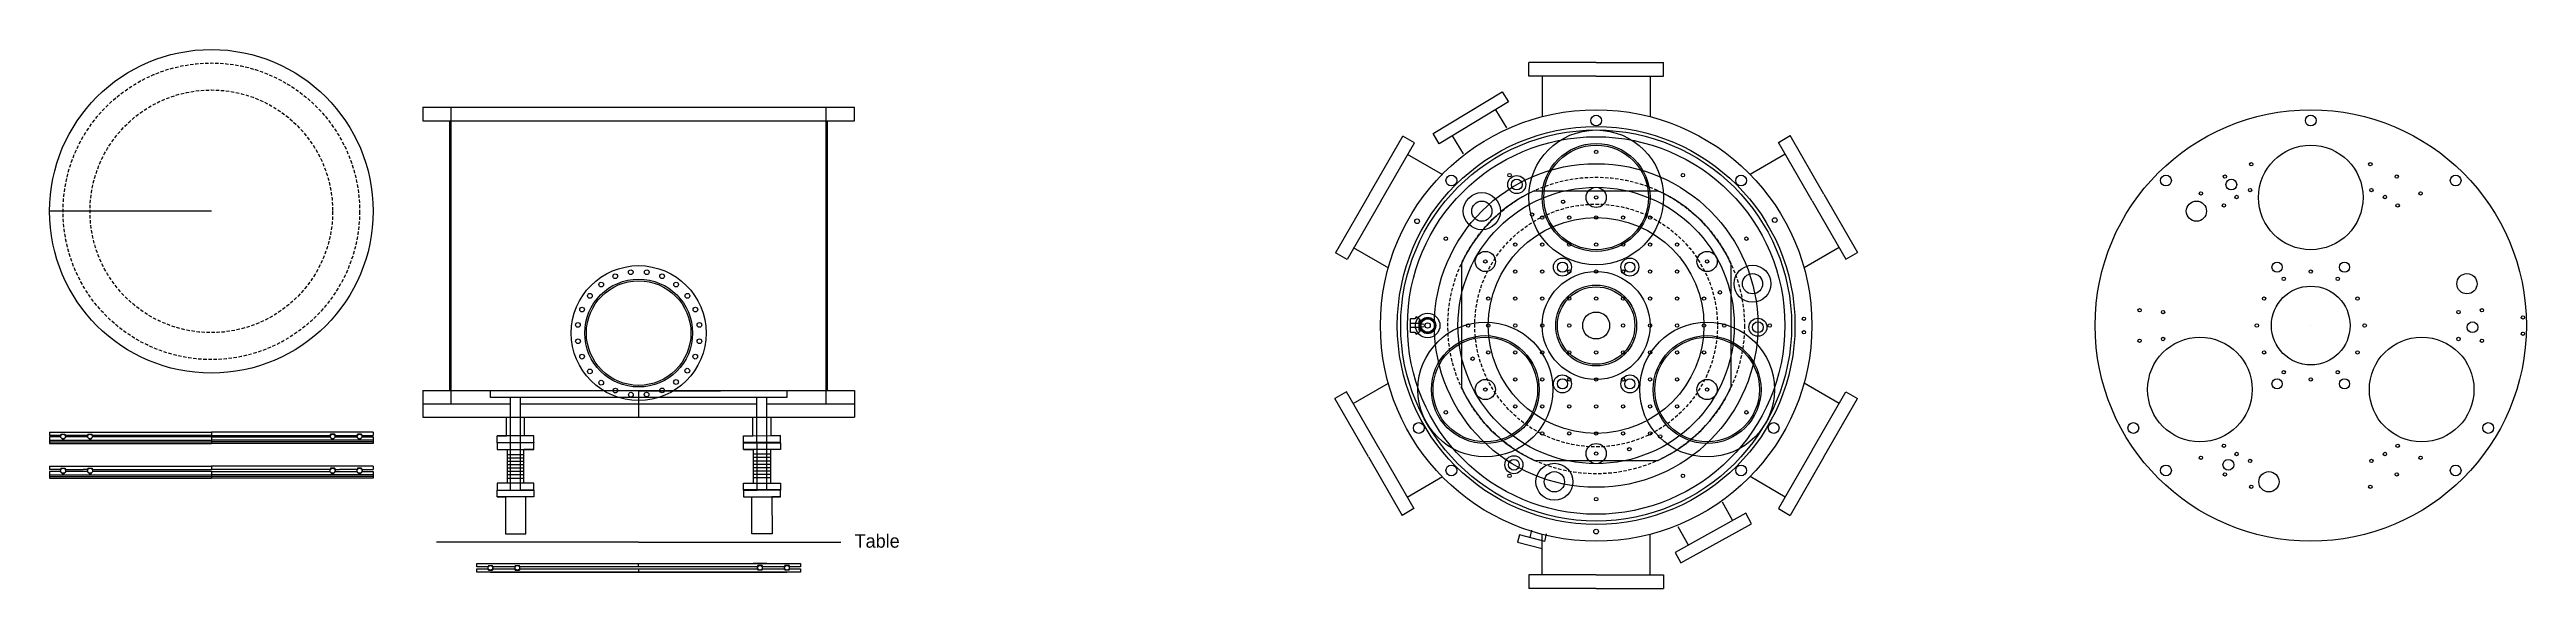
# Model space of a CAD drawing. Header units: inches. Extents: x -55 to 250, y -103 to 80.
# Drawn here: x -44 to 139.7, y -102.7 to -62.7 of the extents above; entities that cross this region are included whole.
import ezdxf

# ---------------------------------------------------------------- set-up
doc = ezdxf.new("R2010")
doc.units = ezdxf.units.IN
doc.header["$MEASUREMENT"] = 0
doc.linetypes.add('DASHED2', pattern=[0.375, 0.25, -0.125])
doc.linetypes.add('HIDDEN2', pattern=[0.1875, 0.125, -0.0625])

msp = doc.modelspace()

# ---------------------------------------------------------------- texts
msp.add_text('Table', height=1).set_placement((15.69, -99.68))

# ---------------------------------------------------------------- linework, layer by layer
at = {"color": 4}
for p, q in [((70.7, -63.7), (65.7, -63.7)), ((65.7, -64.7), (65.7, -63.7)), ((70.7, -63.7), (75.7, -63.7)), ((75.7, -64.7), (75.7, -63.7)), ((70.7, -64.7), (65.7, -64.7)), ((66.7, -64.7), (66.7, -67.71)), ((70.7, -64.7), (75.7, -64.7)), ((74.7, -64.7), (74.7, -67.71)), ((61.17, -67.42), (61.17, -67.42)), ((63.23, -67.2), (64.04, -68.54)), ((53.87, -73.48), (56.37, -69.15)), ((54.73, -73.98), (57.23, -69.65)), ((57.23, -69.65), (56.37, -69.15)), ((60.02, -69.14), (60.83, -70.47)), ((84.23, -69.62), (85.09, -69.12)), ((86.73, -73.95), (84.23, -69.62)), ((87.59, -73.45), (85.09, -69.12)), ((56.68, -70.49), (59.29, -71.99)), ((84.73, -70.49), (82.12, -71.99)), ((84.73, -70.49), (82.12, -71.99)), ((53.87, -73.48), (51.37, -77.81)), ((87.59, -73.45), (90.09, -77.78)), ((54.73, -73.98), (52.23, -78.31)), ((86.73, -73.95), (89.23, -78.28)), ((52.23, -78.31), (51.37, -77.81)), ((52.68, -77.42), (55.29, -78.92)), ((88.73, -77.42), (86.12, -78.92)), ((88.73, -77.42), (86.12, -78.92)), ((89.23, -78.28), (90.09, -77.78)), ((52.18, -88.12), (51.32, -88.62)), ((54.68, -92.45), (52.18, -88.12)), ((52.68, -88.99), (55.29, -87.48)), ((88.73, -88.99), (86.12, -87.48)), ((88.73, -88.99), (86.12, -87.48)), ((86.73, -92.45), (89.23, -88.12)), ((89.23, -88.12), (90.09, -88.62)), ((53.82, -92.95), (51.32, -88.62)), ((87.59, -92.95), (90.09, -88.62)), ((53.82, -92.95), (56.32, -97.28)), ((54.68, -92.45), (57.18, -96.78)), ((86.73, -92.45), (84.23, -96.78)), ((87.59, -92.95), (85.09, -97.28)), ((56.68, -95.92), (59.29, -94.41)), ((84.73, -95.92), (82.12, -94.41)), ((84.73, -95.92), (82.12, -94.41)), ((57.18, -96.78), (56.32, -97.28)), ((80.83, -97.68), (80.07, -96.31)), ((84.23, -96.78), (85.09, -97.28)), ((65.8, -98.93), (65.93, -98.38)), ((66.7, -101.7), (66.7, -98.69)), ((66.89, -99.21), (67.02, -98.66)), ((74.7, -101.7), (74.7, -98.69)), ((77.54, -99.49), (76.79, -98.12)), ((70.7, -101.7), (65.7, -101.7)), ((65.7, -101.7), (65.7, -102.7)), ((70.7, -102.7), (65.7, -102.7)), ((70.7, -101.7), (75.7, -101.7)), ((70.7, -102.7), (75.7, -102.7)), ((75.7, -101.7), (75.7, -102.7))]:
    msp.add_line(p, q, dxfattribs=at)
for p, q in [((-16.33, -67.01), (-16.33, -68.01)), ((-16.33, -67.01), (15.67, -67.01)), ((-16.33, -67.01), (15.67, -67.01)), ((-14.23, -89.01), (-14.23, -67.01)), ((13.57, -89.01), (13.57, -67.01)), ((15.67, -68.01), (15.67, -67.01)), ((-16.33, -68.01), (15.67, -68.01)), ((-14.33, -88.01), (-14.33, -68.01)), ((13.67, -88.01), (13.67, -68.01)), ((-43.03, -74.73), (-44.03, -74.73)), ((-32.03, -74.73), (-43.03, -74.73)), ((57.36, -82.55), (57.25, -82.71)), ((57.64, -82.77), (57.36, -82.55)), ((56.93, -82.71), (56.91, -82.73)), ((56.91, -82.73), (56.91, -83.67)), ((56.93, -83.04), (56.91, -83.02)), ((56.91, -83.38), (56.93, -83.36)), ((56.91, -83.67), (56.93, -83.69)), ((57.25, -82.71), (56.93, -82.71)), ((57.56, -83.04), (56.93, -83.04)), ((56.93, -83.36), (56.93, -83.04)), ((57.56, -83.36), (56.93, -83.36)), ((56.93, -83.69), (57.25, -83.69)), ((57.25, -83.69), (57.36, -83.85)), ((57.36, -83.85), (57.64, -83.63)), ((57.56, -83.04), (57.57, -83.02)), ((57.56, -83.36), (57.56, -83.04)), ((57.57, -83.38), (57.56, -83.36)), ((57.57, -82.87), (57.64, -82.77)), ((57.57, -83.54), (57.57, -82.87)), ((57.64, -83.63), (57.57, -83.54)), ((57.64, -83.63), (57.64, -82.77)), ((-16.33, -88.01), (-2.96, -88.01)), ((-16.33, -88.01), (-16.33, -89.01)), ((-11.33, -88.54), (-11.33, -88.04)), ((10.67, -88.04), (-11.33, -88.04)), ((-0.33, -88.04), (-6.4, -88.04)), ((-2.96, -88.01), (2.31, -88.01)), ((-0.33, -88.04), (5.74, -88.04)), ((-0.33, -88.04), (-0.33, -90.01)), ((2.31, -88.01), (15.67, -88.01)), ((10.67, -88.04), (10.67, -88.54)), ((15.67, -88.01), (15.67, -89.01)), ((-16.33, -89.01), (-9.83, -89.01)), ((-16.33, -89.01), (-9.83, -89.01)), ((-16.33, -89.01), (-16.33, -90.01)), ((-16.33, -90.01), (15.67, -90.01)), ((-14.23, -89.01), (-11.33, -89.01)), ((-9.83, -88.54), (-11.33, -88.54)), ((-11.33, -89.01), (-9.83, -89.01)), ((-10.14, -91.38), (-10.14, -90.01)), ((-9.83, -95.41), (-9.83, -88.54)), ((-9.1, -88.54), (-9.83, -88.54)), ((-9.1, -95.41), (-9.1, -88.54)), ((10.67, -88.54), (-9.1, -88.54)), ((-9.1, -89.01), (8.45, -89.01)), ((-9.1, -89.01), (8.45, -89.01)), ((-8.79, -91.38), (-8.79, -90.01)), ((8.13, -91.38), (8.13, -90)), ((8.45, -95.41), (8.44, -88.53)), ((9.18, -95.41), (9.17, -88.53)), ((9.18, -89.01), (15.67, -89.01)), ((9.18, -89.01), (15.67, -89.01)), ((9.49, -91.38), (9.49, -90)), ((15.67, -89.01), (15.67, -90.01)), ((-44.03, -91.11), (-41.53, -91.11)), ((-44.03, -91.11), (-44.03, -91.36)), ((-43.19, -91.36), (-44.03, -91.36)), ((-43.25, -91.46), (-44.03, -91.46)), ((-44.03, -91.46), (-44.03, -91.96)), ((-44.03, -91.71), (-41.53, -91.71)), ((-44.03, -91.83), (-41.53, -91.83)), ((-43.03, -91.68), (-43.25, -91.46)), ((-43.19, -91.26), (-42.88, -91.26)), ((-43.19, -91.26), (-43.19, -91.36)), ((-42.81, -91.46), (-43.03, -91.68)), ((-42.88, -91.36), (-42.88, -91.26)), ((-41.53, -91.36), (-42.88, -91.36)), ((-41.53, -91.46), (-42.81, -91.46)), ((-41.53, -91.11), (-32.03, -91.11)), ((-41.19, -91.36), (-41.53, -91.36)), ((-41.25, -91.46), (-41.53, -91.46)), ((-41.53, -91.71), (-32.03, -91.71)), ((-41.53, -91.83), (-32.03, -91.83)), ((-41.03, -91.68), (-41.25, -91.46)), ((-41.19, -91.26), (-40.88, -91.26)), ((-41.19, -91.26), (-41.19, -91.36)), ((-40.81, -91.46), (-41.03, -91.68)), ((-40.88, -91.36), (-40.88, -91.26)), ((-32.03, -91.36), (-40.88, -91.36)), ((-32.03, -91.46), (-40.81, -91.46)), ((-32.03, -91.11), (-32.03, -91.36)), ((-22.53, -91.11), (-32.03, -91.11)), ((-32.03, -91.11), (-32.03, -91.36)), ((-32.03, -91.36), (-23.19, -91.36)), ((-32.03, -91.46), (-32.03, -91.71)), ((-32.03, -91.46), (-23.25, -91.46)), ((-32.03, -91.46), (-32.03, -91.71)), ((-32.03, -91.71), (-32.03, -91.83)), ((-22.53, -91.71), (-32.03, -91.71)), ((-32.03, -91.71), (-32.03, -91.83)), ((-32.03, -91.83), (-32.03, -91.96)), ((-22.53, -91.83), (-32.03, -91.83)), ((-32.03, -91.83), (-32.03, -91.96)), ((-23.25, -91.46), (-23.03, -91.68)), ((-22.88, -91.26), (-23.19, -91.26)), ((-23.19, -91.36), (-23.19, -91.26)), ((-23.03, -91.68), (-22.81, -91.46)), ((-22.88, -91.26), (-22.88, -91.36)), ((-22.88, -91.36), (-22.53, -91.36)), ((-22.81, -91.46), (-22.53, -91.46)), ((-20.03, -91.11), (-22.53, -91.11)), ((-22.53, -91.36), (-21.19, -91.36)), ((-22.53, -91.46), (-21.25, -91.46)), ((-20.03, -91.71), (-22.53, -91.71)), ((-20.03, -91.83), (-22.53, -91.83)), ((-21.25, -91.46), (-21.03, -91.68)), ((-20.88, -91.26), (-21.19, -91.26)), ((-21.19, -91.36), (-21.19, -91.26)), ((-21.03, -91.68), (-20.81, -91.46)), ((-20.88, -91.26), (-20.88, -91.36)), ((-20.88, -91.36), (-20.03, -91.36)), ((-20.81, -91.46), (-20.03, -91.46)), ((-20.03, -91.11), (-20.03, -91.36)), ((-20.03, -91.46), (-20.03, -91.96)), ((-8.1, -91.38), (-10.83, -91.38)), ((-10.83, -91.38), (-10.14, -91.38)), ((-10.83, -91.88), (-10.83, -91.38)), ((-8.1, -91.38), (-8.79, -91.38)), ((-8.1, -91.88), (-8.1, -91.38)), ((7.45, -91.38), (10.18, -91.37)), ((7.45, -91.88), (7.45, -91.38)), ((7.45, -91.38), (8.13, -91.38)), ((10.18, -91.37), (9.49, -91.38)), ((10.18, -91.87), (10.18, -91.37)), ((-44.03, -91.96), (-41.53, -91.96)), ((-44.03, -93.62), (-41.53, -93.62)), ((-44.03, -93.62), (-44.03, -93.87)), ((-41.53, -91.96), (-32.03, -91.96)), ((-41.53, -93.62), (-32.03, -93.62)), ((-22.53, -91.96), (-32.03, -91.96)), ((-32.03, -93.62), (-32.03, -93.87)), ((-22.53, -93.62), (-32.03, -93.62)), ((-32.03, -93.62), (-32.03, -93.87)), ((-20.03, -91.96), (-22.53, -91.96)), ((-20.03, -93.62), (-22.53, -93.62)), ((-20.03, -93.62), (-20.03, -93.87)), ((-10.83, -91.88), (-8.1, -91.88)), ((-10.83, -91.9), (-10.83, -91.88)), ((-8.1, -91.9), (-10.83, -91.9)), ((-10.83, -91.9), (-10.83, -92.4)), ((-10.83, -92.4), (-8.1, -92.4)), ((-10.83, -92.4), (-10.09, -92.4)), ((-10.09, -92.4), (-10.09, -94.9)), ((-10.09, -92.76), (-8.84, -92.76)), ((-10.09, -92.76), (-8.84, -92.76)), ((-10.09, -93.01), (-8.84, -93.01)), ((-10.09, -93.26), (-8.84, -93.26)), ((-10.09, -93.51), (-8.84, -93.51)), ((-8.1, -92.4), (-8.84, -92.4)), ((-8.84, -94.9), (-8.84, -92.4)), ((-8.1, -91.88), (-8.1, -91.9)), ((-8.1, -92.4), (-8.1, -91.9)), ((10.18, -91.87), (7.45, -91.88)), ((7.45, -91.88), (7.45, -91.89)), ((7.45, -91.89), (10.18, -91.89)), ((7.45, -92.39), (7.45, -91.89)), ((10.18, -92.39), (7.45, -92.39)), ((7.45, -92.39), (8.19, -92.39)), ((8.19, -94.89), (8.19, -92.39)), ((9.44, -92.75), (8.19, -92.75)), ((9.44, -92.75), (8.19, -92.75)), ((9.44, -93), (8.19, -93)), ((9.44, -93.25), (8.19, -93.25)), ((9.44, -93.5), (8.19, -93.5)), ((10.18, -92.39), (9.44, -92.39)), ((9.44, -92.39), (9.44, -94.89)), ((10.18, -91.89), (10.18, -91.87)), ((10.18, -91.89), (10.18, -92.39)), ((-43.19, -93.87), (-44.03, -93.87)), ((-43.25, -94.02), (-44.03, -94.02)), ((-44.03, -94.02), (-44.03, -94.52)), ((-44.03, -94.27), (-41.53, -94.27)), ((-44.03, -94.39), (-41.53, -94.39)), ((-44.03, -94.52), (-41.53, -94.52)), ((-43.03, -94.24), (-43.25, -94.02)), ((-43.19, -93.78), (-42.88, -93.78)), ((-43.19, -93.78), (-43.19, -93.87)), ((-42.81, -94.02), (-43.03, -94.24)), ((-42.88, -93.78), (-42.88, -93.87)), ((-42.88, -93.87), (-41.53, -93.87)), ((-41.53, -94.02), (-42.81, -94.02)), ((-41.19, -93.87), (-41.53, -93.87)), ((-41.25, -94.02), (-41.53, -94.02)), ((-41.53, -94.27), (-32.03, -94.27)), ((-41.53, -94.39), (-32.03, -94.39)), ((-41.53, -94.52), (-32.03, -94.52)), ((-41.03, -94.24), (-41.25, -94.02)), ((-41.19, -93.78), (-40.88, -93.78)), ((-41.19, -93.78), (-41.19, -93.87)), ((-40.81, -94.02), (-41.03, -94.24)), ((-40.88, -93.78), (-40.88, -93.87)), ((-40.88, -93.87), (-32.03, -93.87)), ((-32.03, -94.02), (-40.81, -94.02)), ((-23.19, -93.87), (-32.03, -93.87)), ((-32.03, -94.02), (-32.03, -94.52)), ((-32.03, -94.02), (-23.25, -94.02)), ((-32.03, -94.02), (-32.03, -94.52)), ((-22.53, -94.27), (-32.03, -94.27)), ((-22.53, -94.39), (-32.03, -94.39)), ((-22.53, -94.52), (-32.03, -94.52)), ((-23.25, -94.02), (-23.03, -94.24)), ((-23.19, -93.78), (-23.19, -93.87)), ((-22.88, -93.78), (-23.19, -93.78)), ((-23.03, -94.24), (-22.81, -94.02)), ((-22.88, -93.78), (-22.88, -93.87)), ((-22.88, -93.87), (-22.53, -93.87)), ((-22.81, -94.02), (-22.53, -94.02)), ((-21.19, -93.87), (-22.53, -93.87)), ((-22.53, -94.02), (-21.25, -94.02)), ((-20.03, -94.27), (-22.53, -94.27)), ((-20.03, -94.39), (-22.53, -94.39)), ((-20.03, -94.52), (-22.53, -94.52)), ((-21.25, -94.02), (-21.03, -94.24)), ((-21.19, -93.78), (-21.19, -93.87)), ((-20.88, -93.78), (-21.19, -93.78)), ((-21.03, -94.24), (-20.81, -94.02)), ((-20.88, -93.78), (-20.88, -93.87)), ((-20.88, -93.87), (-20.03, -93.87)), ((-20.81, -94.02), (-20.03, -94.02)), ((-20.03, -94.02), (-20.03, -94.52)), ((-10.09, -94.9), (-10.83, -94.9)), ((-10.83, -94.9), (-10.83, -95.4)), ((-10.83, -95.4), (-8.1, -95.4)), ((-10.83, -95.4), (-10.83, -95.41)), ((-10.83, -95.41), (-8.1, -95.41)), ((-10.83, -95.91), (-10.83, -95.41)), ((-10.83, -95.41), (-9.83, -95.41)), ((-10.09, -93.76), (-8.84, -93.76)), ((-10.09, -94.01), (-8.84, -94.01)), ((-10.09, -94.01), (-8.84, -94.01)), ((-10.09, -94.26), (-8.84, -94.26)), ((-10.09, -94.26), (-8.84, -94.26)), ((-10.09, -94.51), (-8.84, -94.51)), ((-8.84, -94.9), (-10.09, -94.9)), ((-8.1, -95.41), (-9.1, -95.41)), ((-8.1, -94.9), (-8.84, -94.9)), ((-8.1, -95.4), (-8.1, -94.9)), ((-8.1, -95.41), (-8.1, -95.4)), ((-8.1, -95.41), (-8.1, -95.91)), ((7.45, -95.39), (7.45, -94.89)), ((7.45, -94.89), (8.19, -94.89)), ((10.18, -95.39), (7.45, -95.39)), ((7.45, -95.41), (7.45, -95.39)), ((10.18, -95.41), (7.45, -95.41)), ((7.45, -95.41), (7.45, -95.91)), ((7.45, -95.41), (8.45, -95.41)), ((9.44, -93.75), (8.19, -93.75)), ((9.44, -94), (8.19, -94)), ((9.44, -94), (8.19, -94)), ((9.44, -94.25), (8.19, -94.25)), ((9.44, -94.25), (8.19, -94.25)), ((9.44, -94.5), (8.19, -94.5)), ((8.19, -94.89), (9.44, -94.89)), ((10.18, -95.41), (9.18, -95.41)), ((9.44, -94.89), (10.18, -94.89)), ((10.18, -94.89), (10.18, -95.39)), ((10.18, -95.39), (10.18, -95.41)), ((10.18, -95.91), (10.18, -95.41)), ((-8.1, -95.91), (-10.83, -95.91)), ((-10.83, -95.91), (-10.21, -95.91)), ((-10.21, -95.91), (-10.21, -98.66)), ((-8.1, -95.91), (-8.71, -95.91)), ((-8.71, -98.66), (-8.71, -95.91)), ((7.45, -95.91), (10.18, -95.91)), ((7.45, -95.91), (8.06, -95.91)), ((8.07, -98.66), (8.06, -95.91)), ((10.18, -95.91), (9.56, -95.91)), ((9.56, -95.91), (9.57, -98.66)), ((-10.21, -98.66), (-8.71, -98.66)), ((9.57, -98.66), (8.07, -98.66)), ((-0.33, -99.26), (-15.33, -99.26)), ((-12.33, -100.85), (11.67, -100.85)), ((-12.33, -101.1), (-12.33, -100.85)), ((-11.48, -101), (-11.17, -101)), ((-11.48, -101), (-11.48, -101.1)), ((-11.17, -101.1), (-11.17, -101)), ((-9.48, -101), (-9.17, -101)), ((-9.48, -101), (-9.48, -101.1)), ((-9.17, -101.1), (-9.17, -101)), ((-7.83, -100.85), (-7.46, -100.85)), ((-7.2, -100.85), (-6.66, -100.85)), ((-6.4, -100.85), (5.74, -100.85)), ((-0.33, -99.26), (14.67, -99.26)), ((-0.33, -101.1), (-0.33, -100.85)), ((6, -100.85), (6.54, -100.85)), ((9.17, -100.85), (8.17, -100.85)), ((8.83, -101), (8.52, -101)), ((8.52, -101.1), (8.52, -101)), ((8.83, -101), (8.83, -101.1)), ((10.83, -101), (10.52, -101)), ((10.52, -101.1), (10.52, -101)), ((10.83, -101), (10.83, -101.1)), ((11.67, -100.85), (11.67, -101.1)), ((-11.48, -101.1), (-12.33, -101.1)), ((-12.33, -101.49), (-12.33, -101.24)), ((-12.33, -101.24), (-11.48, -101.24)), ((11.67, -101.49), (-12.33, -101.49)), ((-11.48, -101.34), (-11.48, -101.24)), ((-11.48, -101.34), (-11.17, -101.34)), ((-11.33, -101.49), (10.67, -101.49)), ((-9.48, -101.1), (-11.17, -101.1)), ((-11.17, -101.24), (-9.48, -101.24)), ((-11.17, -101.24), (-11.17, -101.34)), ((-9.83, -101.49), (-8.83, -101.49)), ((-9.48, -101.34), (-9.48, -101.24)), ((-9.48, -101.34), (-9.17, -101.34)), ((8.52, -101.1), (-9.17, -101.1)), ((-9.17, -101.24), (8.52, -101.24)), ((-9.17, -101.24), (-9.17, -101.34)), ((-6.66, -101.49), (-7.2, -101.49)), ((5.74, -101.49), (-6.4, -101.49)), ((-0.33, -101.24), (-0.33, -101.49)), ((6.54, -101.49), (6, -101.49)), ((7.17, -101.49), (6.8, -101.49)), ((8.52, -101.24), (8.52, -101.34)), ((8.83, -101.34), (8.52, -101.34)), ((10.52, -101.1), (8.83, -101.1)), ((8.83, -101.24), (10.52, -101.24)), ((8.83, -101.34), (8.83, -101.24)), ((10.52, -101.24), (10.52, -101.34)), ((10.83, -101.34), (10.52, -101.34)), ((11.67, -101.1), (10.83, -101.1)), ((10.83, -101.24), (11.67, -101.24)), ((10.83, -101.34), (10.83, -101.24)), ((11.67, -101.24), (11.67, -101.49))]:
    msp.add_line(p, q)
at = {"color": 2}
for p, q in [((66.12, -73.2), (75.29, -73.2)), ((60.7, -78.62), (60.7, -87.78)), ((80.7, -78.62), (80.7, -87.78)), ((66.12, -93.2), (75.29, -93.2))]:
    msp.add_line(p, q, dxfattribs=at)
at = {"color": 1}
for p, q in [((123.71, -83.2), (123.71, -83.2)), ((120.61, -94.79), (120.61, -94.79))]:
    msp.add_line(p, q, dxfattribs=at)
at = {"color": 4}
for points in [[(64.19, -66.62), (59.06, -69.72), (58.6, -68.97), (63.74, -65.87)], [(81.81, -97.13), (76.56, -100.03), (76.98, -100.8), (82.23, -97.9)]]:
    msp.add_lwpolyline(points, close=True, dxfattribs=at)
msp.add_lwpolyline([(66.89, -99.21), (65.01, -98.73), (64.87, -99.28), (66.7, -99.74)], dxfattribs=at)
for centre, radius in [((-32.03, -74.73), 12), ((70.7, -83.2), 16), ((70.7, -83.2), 14.75), ((70.7, -83.2), 14.5), ((70.7, -83.2), 14), ((57.42, -75.47), 0.175), ((83.95, -75.38), 0.175), ((86.11, -82.7), 0.125), ((86.11, -83.7), 0.125), ((70.7, -98.48), 0.175)]:
    msp.add_circle(centre, radius, dxfattribs=at)
at = {"linetype": 'DASHED2'}
for centre, radius in [((-32.03, -74.73), 11), ((-32.03, -74.73), 9), ((70.7, -83.2), 11), ((70.7, -83.2), 9)]:
    msp.add_circle(centre, radius, dxfattribs=at)
at = {"color": 1}
for centre, radius in [((70.7, -83.2), 16), ((70.7, -68), 0.4), ((123.71, -83.2), 16), ((123.71, -68), 0.4), ((70.7, -73.7), 5), ((70.7, -73.7), 4), ((70.7, -73.7), 3.88), ((123.71, -73.7), 3.88), ((119.3, -71.24), 0.125), ((128.13, -71.24), 0.125), ((59.96, -72.45), 0.4), ((62.22, -74.72), 1.38), ((64.81, -72.75), 0.667), ((64.81, -72.75), 0.4), ((81.45, -72.45), 0.4), ((112.97, -72.45), 0.4), ((115.56, -73.4), 0.125), ((117.34, -72.16), 0.125), ((117.82, -72.75), 0.4), ((119.21, -73.16), 0.125), ((128.21, -73.16), 0.125), ((130.09, -72.16), 0.125), ((131.86, -73.4), 0.125), ((134.46, -72.45), 0.4), ((62.22, -74.72), 0.75), ((115.23, -74.72), 0.75), ((117.27, -74.29), 0.125), ((118.21, -73.67), 0.125), ((129.21, -73.67), 0.125), ((129.21, -73.67), 0.125), ((130.16, -74.29), 0.125), ((68.2, -78.87), 0.667), ((68.2, -78.87), 0.375), ((73.2, -78.87), 0.667), ((73.2, -78.87), 0.375), ((82.3, -80.1), 1.37), ((121.21, -78.87), 0.375), ((126.21, -78.87), 0.375), ((70.7, -83.2), 4), ((70.7, -83.2), 3), ((82.3, -80.1), 0.75), ((123.71, -83.2), 2.92), ((121.71, -79.74), 0.125), ((123.71, -79.2), 0.125), ((125.71, -79.74), 0.125), ((135.3, -80.1), 0.75), ((82.7, -83.33), 0.667), ((111.01, -82.07), 0.125), ((112.76, -82.2), 0.125), ((120.25, -81.2), 0.125), ((127.18, -81.2), 0.125), ((134.67, -82.2), 0.125), ((136.41, -82.07), 0.125), ((139.45, -82.6), 0.125), ((62.48, -87.95), 5), ((62.48, -87.95), 4), ((62.48, -87.95), 3.88), ((78.93, -87.95), 5), ((78.93, -87.95), 4), ((78.93, -87.95), 3.88), ((82.7, -83.33), 0.4), ((111.01, -84.33), 0.125), ((115.49, -87.95), 3.88), ((112.76, -84.2), 0.125), ((119.71, -83.2), 0.125), ((127.71, -83.2), 0.125), ((131.94, -87.95), 3.88), ((134.67, -84.2), 0.125), ((135.71, -83.33), 0.4), ((136.41, -84.33), 0.125), ((139.45, -83.81), 0.125), ((120.25, -85.2), 0.125), ((127.18, -85.2), 0.125), ((68.2, -87.53), 0.667), ((68.2, -87.53), 0.375), ((73.2, -87.53), 0.667), ((73.2, -87.53), 0.375), ((121.21, -87.53), 0.375), ((121.71, -86.67), 0.125), ((123.71, -87.2), 0.125), ((125.71, -86.67), 0.125), ((126.21, -87.53), 0.375), ((57.54, -90.8), 0.4), ((83.87, -90.8), 0.4), ((110.55, -90.8), 0.4), ((136.88, -90.8), 0.4), ((59.96, -93.95), 0.4), ((64.6, -93.53), 0.667), ((64.6, -93.53), 0.4), ((67.6, -94.79), 1.37), ((81.45, -93.95), 0.4), ((112.97, -93.95), 0.4), ((115.56, -93.01), 0.125), ((117.27, -92.12), 0.125), ((117.6, -93.53), 0.4), ((118.21, -92.73), 0.125), ((119.21, -93.24), 0.125), ((128.21, -93.24), 0.125), ((129.21, -92.73), 0.125), ((130.16, -92.12), 0.125), ((131.86, -93.01), 0.125), ((134.46, -93.95), 0.4), ((67.6, -94.79), 0.75), ((117.34, -94.24), 0.125), ((119.3, -95.16), 0.125), ((120.61, -94.79), 0.75), ((128.13, -95.16), 0.125), ((130.09, -94.24), 0.125)]:
    msp.add_circle(centre, radius, dxfattribs=at)
at = {"color": 3}
for centre, radius in [((70.7, -83.2), 14), ((70.7, -70.33), 0.125), ((70.7, -83.2), 10.25), ((64.27, -72.05), 0.125), ((70.7, -73.7), 0.75), ((77.14, -72.05), 0.125), ((65.95, -74.97), 0.125), ((68.25, -74.02), 0.125), ((59.55, -76.76), 0.125), ((59.55, -76.76), 0.125), ((81.85, -76.76), 0.125), ((62.48, -78.45), 0.75), ((78.93, -78.45), 0.75), ((70.7, -83.2), 2.87), ((79.88, -80.74), 0.125), ((57.83, -83.2), 0.125), ((61.2, -83.2), 0.125), ((80.2, -83.2), 0.125), ((83.58, -83.2), 0.125), ((61.53, -85.66), 0.125), ((62.48, -87.95), 0.75), ((78.93, -87.95), 0.75), ((59.55, -89.64), 0.125), ((81.85, -89.64), 0.125), ((75.45, -91.43), 0.125), ((70.7, -92.7), 0.75), ((73.16, -92.38), 0.125), ((64.27, -94.35), 0.125), ((77.14, -94.35), 0.125), ((70.7, -96.08), 0.125)]:
    msp.add_circle(centre, radius, dxfattribs=at)
at = {"color": 6}
for radius in [12, 8]:
    msp.add_circle((70.7, -83.2), radius, dxfattribs=at)
at = {"color": 2}
for centre, radius in [((66.7, -75.2), 0.125), ((68.7, -75.2), 0.125), ((70.7, -73.7), 0.125), ((70.7, -75.2), 0.125), ((72.7, -75.2), 0.125), ((74.7, -75.2), 0.125), ((64.7, -77.2), 0.125), ((66.7, -77.2), 0.125), ((68.7, -77.2), 0.125), ((70.7, -77.2), 0.125), ((72.7, -77.2), 0.125), ((74.7, -77.2), 0.125), ((76.7, -77.2), 0.125), ((62.48, -78.45), 0.125), ((78.93, -78.45), 0.125), ((64.7, -79.2), 0.125), ((66.7, -79.2), 0.125), ((68.7, -79.2), 0.125), ((70.7, -79.2), 0.125), ((72.7, -79.2), 0.125), ((74.7, -79.2), 0.125), ((76.7, -79.2), 0.125), ((62.7, -81.2), 0.125), ((64.7, -81.2), 0.125), ((66.7, -81.2), 0.125), ((68.7, -81.2), 0.125), ((70.7, -83.2), 1), ((70.7, -81.2), 0.125), ((72.7, -81.2), 0.125), ((74.7, -81.2), 0.125), ((76.7, -81.2), 0.125), ((78.7, -81.2), 0.125), ((62.7, -83.2), 0.125), ((64.7, -83.2), 0.125), ((66.7, -83.2), 0.125), ((68.7, -83.2), 0.125), ((72.7, -83.2), 0.125), ((74.7, -83.2), 0.125), ((76.7, -83.2), 0.125), ((78.7, -83.2), 0.125), ((62.7, -85.2), 0.125), ((64.7, -85.2), 0.125), ((66.7, -85.2), 0.125), ((68.7, -85.2), 0.125), ((70.7, -85.2), 0.125), ((72.7, -85.2), 0.125), ((74.7, -85.2), 0.125), ((76.7, -85.2), 0.125), ((78.7, -85.2), 0.125), ((62.48, -87.95), 0.125), ((64.7, -87.2), 0.125), ((66.7, -87.2), 0.125), ((68.7, -87.2), 0.125), ((70.7, -87.2), 0.125), ((72.7, -87.2), 0.125), ((74.7, -87.2), 0.125), ((76.7, -87.2), 0.125), ((78.93, -87.95), 0.125), ((64.7, -89.2), 0.125), ((66.7, -89.2), 0.125), ((68.7, -89.2), 0.125), ((70.7, -89.2), 0.125), ((72.7, -89.2), 0.125), ((74.7, -89.2), 0.125), ((76.7, -89.2), 0.125), ((66.7, -91.2), 0.125), ((68.7, -91.2), 0.125), ((70.7, -91.2), 0.125), ((72.7, -91.2), 0.125), ((74.7, -91.2), 0.125), ((70.7, -92.7), 0.125)]:
    msp.add_circle(centre, radius, dxfattribs=at)
for centre, radius in [((-0.33, -83.76), 5), ((-0.33, -83.76), 4), ((-0.33, -83.76), 3.88), ((-3.95, -81), 0.175), ((-3.11, -80.16), 0.175), ((-2.07, -79.55), 0.175), ((-0.92, -79.25), 0.175), ((0.27, -79.25), 0.175), ((1.41, -79.55), 0.175), ((2.45, -80.16), 0.175), ((3.29, -81), 0.175), ((-4.53, -82.02), 0.175), ((3.88, -82.02), 0.175), ((58.2, -83.2), 0.91), ((58.2, -83.2), 0.605), ((58.2, -83.2), 0.539), ((-4.84, -83.16), 0.175), ((-4.83, -84.37), 0.175), ((4.18, -84.37), 0.175), ((4.18, -83.16), 0.175), ((58.2, -83.2), 0.5), ((58.2, -83.2), 0.197), ((-4.53, -85.51), 0.175), ((3.87, -85.51), 0.175), ((-3.95, -86.61), 0.175), ((-3.11, -87.44), 0.175), ((-2.06, -88.03), 0.175), ((-0.91, -88.33), 0.175), ((0.26, -88.32), 0.175), ((1.41, -88.01), 0.175), ((2.44, -87.39), 0.175), ((3.28, -86.55), 0.175), ((-43.03, -91.43), 0.172), ((-41.03, -91.43), 0.172), ((-23.03, -91.43), 0.172), ((-21.03, -91.43), 0.172), ((-43.03, -93.97), 0.188), ((-41.03, -93.97), 0.188), ((-23.03, -93.97), 0.188), ((-21.03, -93.97), 0.188), ((-11.33, -101.17), 0.172), ((-11.33, -101.17), 0.172), ((-9.33, -101.17), 0.172), ((-9.33, -101.17), 0.172), ((8.67, -101.17), 0.172), ((8.67, -101.17), 0.172), ((10.67, -101.17), 0.172), ((10.67, -101.17), 0.172)]:
    msp.add_circle(centre, radius)
at = {"linetype": 'HIDDEN2'}
msp.add_circle((58.2, -83.2), 0.591, dxfattribs=at)
at = {"color": 2}
for start, end in [(114.62, 155.38), (24.62, 65.38), (204.62, 245.38), (294.62, 335.38)]:
    msp.add_arc((70.7, -83.2), 11, start, end, dxfattribs=at)

msp.set_redraw_order([(e.dxf.handle, doc.entitydb.next_handle()) for e in msp.query("TEXT MTEXT ATTDEF DIMENSION ARC_DIMENSION")])  # texts and dimensions are drawn at this point

doc.saveas('drawing.dxf')
